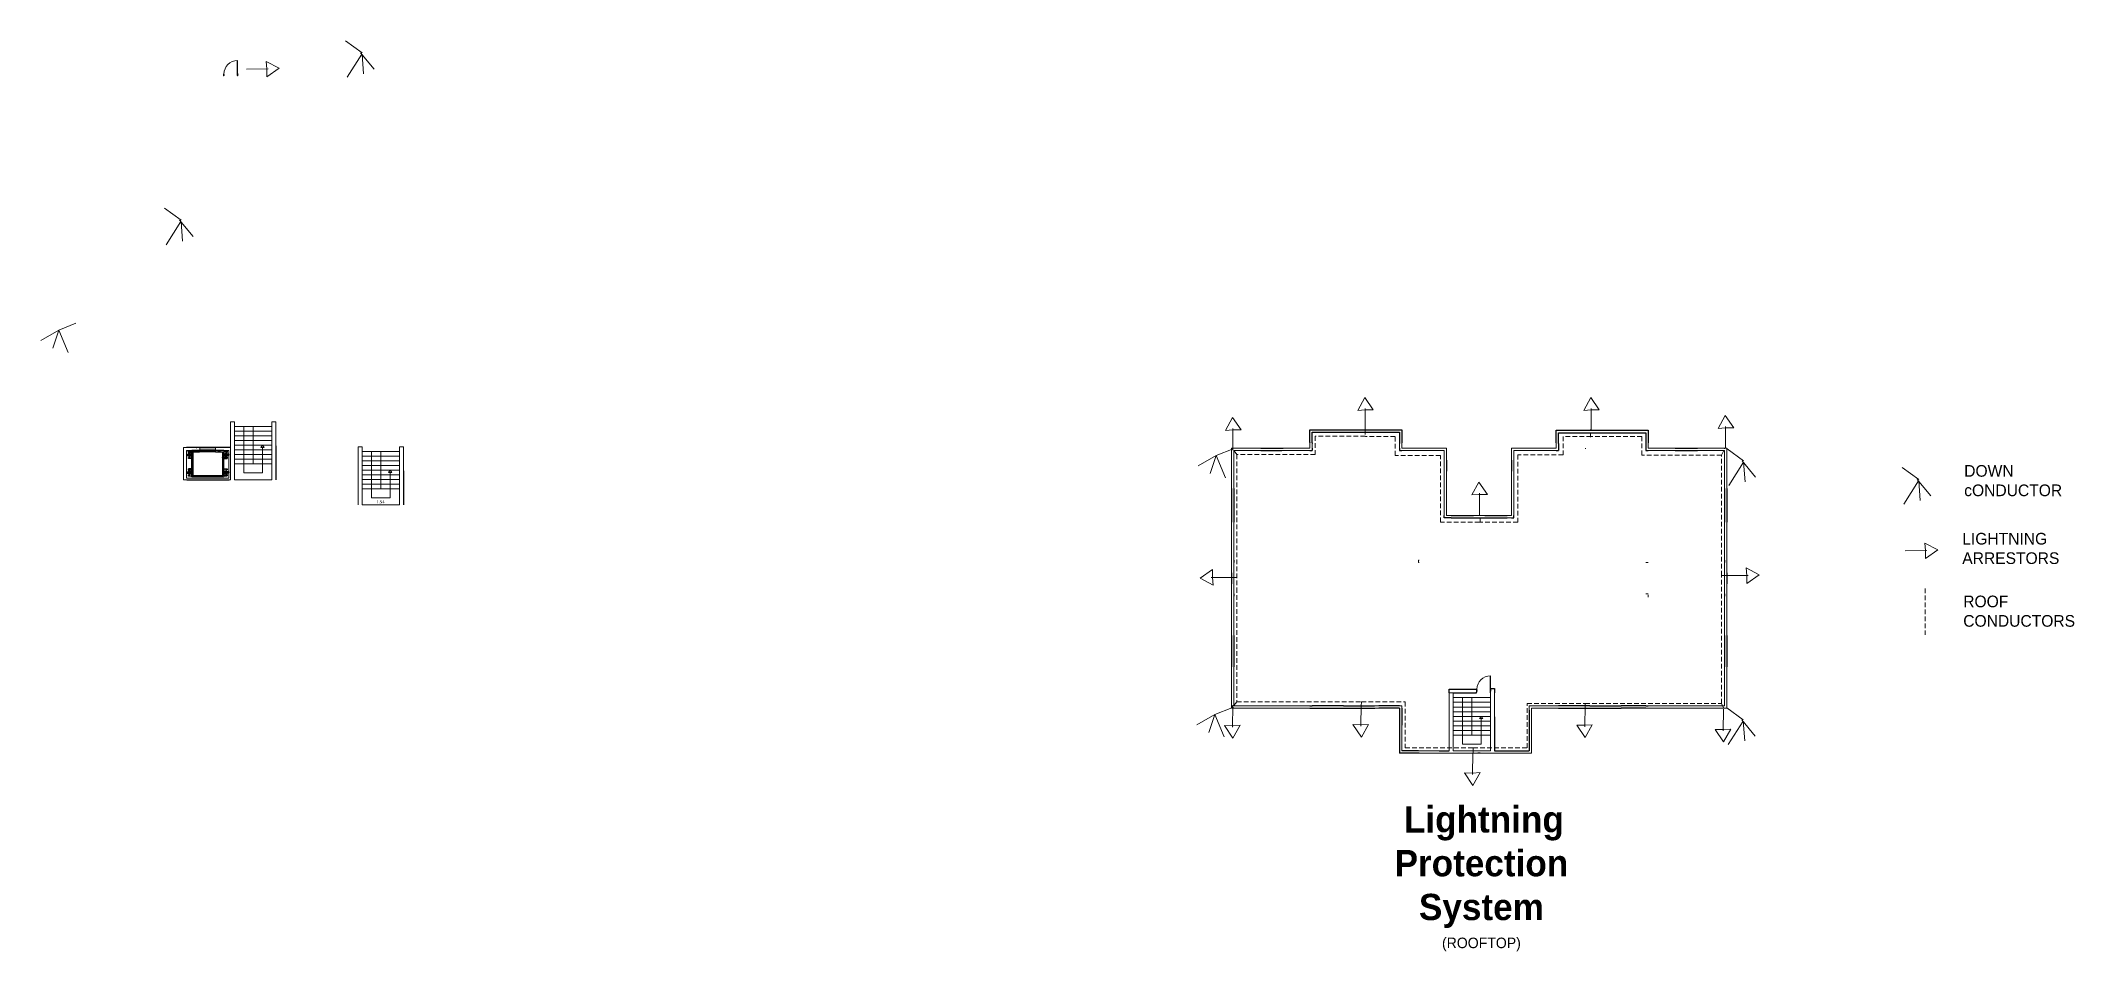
# Model space of a CAD drawing. Header units: millimetres. Extents: x 1735 to 2170, y 930 to 1125.
import ezdxf

# ---------------------------------------------------------------- set-up
doc = ezdxf.new("R2010")
doc.units = ezdxf.units.MM
doc.linetypes.add('DASHEDX2', pattern=[1.5, 1, -0.5])
for name, color, linetype, lineweight in [('air_conductor', 10, 'Continuous', 13), ('cut', 6, 'Continuous', 18), ('down_conductor', 90, 'Continuous', 13), ('roof_conductor', 210, 'DASHEDX2', 13)]:
    doc.layers.add(name, color=color, linetype=linetype, lineweight=lineweight)
doc.layers.add('Edges', color=7, linetype='Continuous')

msp = doc.modelspace()

# ---------------------------------------------------------------- texts
at = {"char_height": 2.5, "width": 30.4364, "attachment_point": 1}
for s, insert in [('{\\C4;DOWN cONDUCTOR}', (2146.8, 1033.73)), ('{\\C4;LIGHTNING ARRESTORS}', (2146.38, 1019.2)), ('{\\C4;ROOF CONDUCTORS}', (2146.59, 1005.76))]:
    msp.add_mtext(s, dxfattribs=dict(at, insert=insert))
at = {"linetype": 'Continuous', "lineweight": 13, "insert": (2043.35, 960.64), "char_height": 2.81442, "width": 52.2995, "attachment_point": 2}
msp.add_mtext('{\\fTimes New Roman|b1|i0|c0|p18;\\C5; \\fAgency FB|b1|i0|c0|p34;\\H2x;\\C43;\\c3649492;Lightning Protection System\\fAgency FB|b0|i0|c0|p34;\\H1.2x;\\C256;\\P\\H0.3333x;(ROOFTOP)}', dxfattribs=at)

# ---------------------------------------------------------------- blocks, each defined once
blk = doc.blocks.new('Otis elevator pl')
at = {"color": 7}
for p, q in [((149.9, 99.6), (36.9, 99.6)), ((38.1, 81.8), (38.1, 80.9)), ((38.1, 81.8), (42.9, 81.8)), ((38.1, 80.9), (50.2, 80.9)), ((38.1, 78.2), (38.1, 79.1)), ((38.1, 79.1), (50.2, 79.1)), ((38.1, 78.2), (45.6, 78.2)), ((38.1, 78.2), (38.3, 78.2)), ((38.3, 78.2), (39.1, 78.2)), ((39.1, 80), (39, 80)), ((39.1, 78.2), (40.3, 78.2)), ((40.3, 78.2), (41.8, 78.2)), ((51.4, 89.5), (42.5, 89.5)), ((42.5, 86.5), (42.5, 89.5)), ((42.9, 86.5), (42.5, 86.5)), ((45.6, 73.6), (42.5, 73.6)), ((42.5, 70.6), (42.5, 73.6)), ((51.4, 70.6), (42.5, 70.6)), ((42.9, 81.8), (42.9, 86.5)), ((45.6, 86.5), (42.9, 86.5)), ((42.9, 81.8), (45.6, 81.8)), ((45.6, 81.8), (45.6, 86.5)), ((51.4, 86.5), (45.6, 86.5)), ((51.4, 81.8), (45.6, 81.8)), ((45.6, 73.6), (45.6, 78.2)), ((45.6, 78.2), (51.4, 78.2)), ((50.2, 80.9), (50.2, 79.1)), ((51, 80.9), (50.2, 80.9)), ((50.2, 79.1), (51, 79.1)), ((51.4, 80.9), (51, 80.9)), ((51.4, 79.1), (51, 79.1)), ((51.4, 86.5), (51.4, 89.5)), ((51.4, 81.8), (51.4, 86.5)), ((51.6, 81.8), (51.4, 81.8)), ((51.4, 80.9), (51.4, 81.6)), ((51.4, 81.6), (51.6, 81.6)), ((51.4, 79.1), (51.4, 80.9)), ((51.6, 80.9), (51.4, 80.9)), ((51.4, 78.2), (51.4, 79.1)), ((51.4, 79.1), (51.6, 79.1)), ((51.6, 78.2), (51.4, 78.2)), ((51.4, 70.6), (51.4, 78.2)), ((53, 81.8), (51.6, 81.8)), ((51.6, 81.6), (51.8, 81.6)), ((51.8, 80.9), (51.6, 80.9)), ((51.6, 79.1), (51.8, 79.1)), ((51.8, 78.2), (51.6, 78.2)), ((51.8, 81.6), (51.8, 80.9)), ((51.8, 81.6), (52.1, 81.6)), ((51.8, 80.9), (51.8, 79.1)), ((52.1, 80.9), (51.8, 80.9)), ((51.8, 79.1), (52.1, 79.1)), ((51.8, 79.1), (51.8, 78.2)), ((52.1, 78.2), (51.8, 78.2)), ((52.1, 81.6), (52.1, 80.9)), ((53, 81.6), (52.1, 81.6)), ((52.1, 80.9), (52.1, 79.1)), ((52.1, 79.1), (52.1, 78.2)), ((53.1, 72.2), (52.6, 72.2)), ((52.7, 75.5), (52.9, 75.5)), ((52.7, 75.5), (52.7, 73)), ((53.1, 73), (52.7, 73)), ((52.7, 72.2), (52.7, 73)), ((52.7, 72.2), (52.9, 72.2)), ((53.1, 72.2), (52.7, 72.2)), ((52.9, 75.8), (53.1, 75.8)), ((53.1, 75.8), (52.9, 75.8)), ((52.9, 75.5), (53.1, 75.5)), ((53.1, 75.5), (52.9, 75.5)), ((52.9, 74.9), (53.1, 74.9)), ((52.9, 73), (53.1, 73)), ((53.1, 72.2), (52.9, 72.2)), ((52.9, 72.2), (53.1, 72.2)), ((53, 81.8), (53, 81.6)), ((53.1, 83.4), (53.1, 80.4)), ((53.1, 80.4), (53.1, 83.4)), ((53.1, 80.4), (53.1, 75.8)), ((53.1, 75.8), (53.1, 80.4)), ((53.1, 75.8), (53.1, 75.5)), ((53.1, 75.8), (53.5, 75.8)), ((53.5, 75.8), (53.1, 75.8)), ((53.1, 75.5), (53.1, 75.8)), ((53.1, 75.8), (53.1, 75.5)), ((53.1, 75.5), (53.1, 75.8)), ((53.5, 75.5), (53.1, 75.5)), ((53.1, 75.5), (53.5, 75.5)), ((53.1, 75.5), (53.1, 74.9)), ((53.1, 74.9), (53.1, 75.5)), ((53.1, 74.9), (53.1, 75.5)), ((53.1, 75.5), (53.1, 74.9)), ((53.1, 74.9), (53.1, 75.5)), ((53.1, 75.5), (53.1, 74.9)), ((53.1, 74.9), (53.5, 74.9)), ((53.5, 74.9), (53.1, 74.9)), ((53.1, 74.9), (53.1, 73)), ((53.1, 73), (53.1, 74.9)), ((53.1, 73), (53.1, 74.9)), ((53.1, 74.9), (53.1, 73)), ((53.1, 73), (53.5, 73)), ((53.1, 72.2), (53.1, 73)), ((53.1, 73), (53.1, 72.2)), ((53.1, 72.2), (53.1, 73)), ((53.1, 73), (53.1, 72.2)), ((53.5, 73), (53.1, 73)), ((53.1, 73), (53.1, 64.5)), ((53.1, 72.2), (53.1, 73)), ((53.5, 72.2), (53.1, 72.2)), ((53.1, 70.2), (53.1, 72.2)), ((53.1, 72.2), (53.5, 72.2)), ((53.1, 64.5), (53.1, 70.2)), ((53.5, 75.8), (53.8, 75.8)), ((53.8, 75.8), (53.5, 75.8)), ((53.8, 75.5), (53.5, 75.5)), ((53.5, 75.5), (53.8, 75.5)), ((53.8, 74.9), (53.5, 74.9)), ((53.5, 74.9), (53.8, 74.9)), ((53.8, 73), (53.5, 73)), ((53.5, 73), (53.8, 73)), ((53.5, 72.2), (53.8, 72.2)), ((53.8, 72.2), (53.5, 72.2)), ((55.1, 89.6), (54.6, 89.6)), ((54.6, 75.8), (54.6, 75.5)), ((54.6, 75.5), (54.6, 75.8)), ((55.1, 25.6), (55.1, 89.6)), ((55.1, 89.6), (134.1, 89.6)), ((134.1, 89.6), (134.1, 90.1)), ((134.1, 25.6), (134.1, 89.6)), ((134.5, 78.6), (134.5, 78.9)), ((134.6, 78.9), (134.5, 78.9)), ((134.5, 78.6), (134.6, 78.6)), ((134.6, 91.8), (136.6, 91.8)), ((134.6, 90.1), (134.6, 91.8)), ((135.4, 78.9), (134.6, 78.9)), ((134.6, 78.9), (134.6, 78.6)), ((134.6, 78.6), (136.1, 78.6)), ((135.4, 81.3), (135.4, 82.2)), ((135.4, 82.2), (135.7, 82.2)), ((135.4, 82.2), (135.7, 82.2)), ((135.7, 82.2), (135.4, 82.2)), ((135.7, 81.3), (135.4, 81.3)), ((135.4, 79.5), (135.4, 81.3)), ((135.4, 81.3), (135.7, 81.3)), ((135.4, 79.5), (135.7, 79.5)), ((135.4, 78.9), (135.4, 79.5)), ((135.7, 79.5), (135.4, 79.5)), ((135.7, 78.9), (135.4, 78.9)), ((135.4, 78.6), (135.7, 78.6)), ((135.7, 81.3), (135.7, 82.2)), ((135.7, 82.2), (136.1, 82.2)), ((136.1, 82.2), (135.7, 82.2)), ((135.7, 82.2), (136.1, 82.2)), ((135.7, 79.5), (135.7, 81.3)), ((136.1, 81.3), (135.7, 81.3)), ((135.7, 81.3), (136.1, 81.3)), ((135.7, 79.5), (136.1, 79.5)), ((135.7, 78.9), (135.7, 79.5)), ((136.1, 79.5), (135.7, 79.5)), ((136.1, 78.9), (135.7, 78.9)), ((135.7, 78.6), (136.1, 78.6)), ((136.1, 89.9), (136.6, 89.9)), ((136.1, 89.9), (136.1, 82.2)), ((136.1, 89.9), (136.1, 84.1)), ((136.1, 84.1), (136.1, 82.2)), ((136.1, 82.2), (136.1, 81.3)), ((136.1, 82.2), (136.6, 82.2)), ((136.6, 82.2), (136.1, 82.2)), ((136.1, 82.2), (136.1, 81.3)), ((136.1, 82.2), (136.1, 81.3)), ((136.1, 81.3), (136.1, 79.5)), ((136.1, 81.3), (136.5, 81.3)), ((136.1, 81.3), (136.5, 81.3)), ((136.1, 81.3), (136.1, 79.5)), ((136.1, 81.3), (136.1, 79.5)), ((136.1, 79.5), (136.1, 78.9)), ((136.1, 79.5), (136.5, 79.5)), ((136.1, 79.5), (136.1, 78.9)), ((136.5, 79.5), (136.1, 79.5)), ((136.1, 79.5), (136.1, 78.9)), ((136.1, 79.5), (136.1, 78.9)), ((136.1, 78.6), (136.1, 74)), ((136.1, 78.6), (136.6, 78.6)), ((136.1, 78.6), (136.1, 74)), ((136.1, 74), (136.1, 70.9)), ((136.1, 74), (136.6, 74)), ((136.1, 74), (136.1, 70.9)), ((136.1, 70.9), (136.6, 70.9)), ((136.5, 81.3), (136.6, 81.3)), ((136.5, 81.3), (136.6, 81.3)), ((136.5, 79.5), (136.5, 81.3)), ((136.5, 79.5), (136.6, 79.5)), ((136.6, 79.5), (136.5, 79.5)), ((136.6, 91.8), (136.6, 92.1)), ((136.6, 91.8), (136.6, 89.9)), ((136.6, 82.2), (136.6, 89.9)), ((136.6, 89.9), (145, 89.9)), ((136.6, 81.3), (136.6, 82.2)), ((141.9, 82.2), (136.6, 82.2)), ((138.2, 82.2), (136.6, 82.2)), ((136.6, 82.2), (136.6, 82.2)), ((136.6, 81.3), (136.6, 79.5)), ((137.4, 81.3), (136.6, 81.3)), ((136.6, 81.3), (137.4, 81.3)), ((137.4, 79.5), (136.6, 79.5)), ((136.6, 78.6), (136.6, 79.5)), ((137.4, 79.5), (136.6, 79.5)), ((136.6, 74), (136.6, 78.6)), ((136.6, 78.6), (141.9, 78.6)), ((136.6, 70.9), (136.6, 74)), ((136.6, 74), (141.9, 74)), ((136.6, 70.9), (136.6, 43.1)), ((136.6, 70.9), (145, 70.9)), ((137.4, 79.5), (137.4, 81.3)), ((149.5, 81.3), (137.4, 81.3)), ((137.4, 81.3), (138.7, 81.3)), ((149.4, 79.5), (137.4, 79.5)), ((138.7, 79.5), (137.4, 79.5)), ((140, 82.2), (138.2, 82.2)), ((138.7, 81.3), (140.3, 81.3)), ((140.3, 79.5), (138.7, 79.5)), ((141.9, 82.2), (140, 82.2)), ((141.9, 82.2), (140, 82.2)), ((140.3, 81.3), (141.9, 81.3)), ((140.3, 81.3), (141.9, 81.3)), ((141.9, 79.5), (140.3, 79.5)), ((141.9, 79.5), (140.3, 79.5)), ((141.9, 86.9), (145, 86.9)), ((141.9, 86.9), (141.9, 82.2)), ((141.9, 82.2), (141.9, 86.9)), ((141.9, 82.2), (141.9, 86.9)), ((149.5, 82.2), (141.9, 82.2)), ((143.9, 82.2), (141.9, 82.2)), ((143.9, 82.2), (141.9, 82.2)), ((141.9, 81.3), (141.9, 79.5)), ((141.9, 81.3), (141.9, 79.5)), ((141.9, 78.6), (141.9, 74)), ((144.6, 78.6), (141.9, 78.6)), ((141.9, 74), (141.9, 78.6)), ((141.9, 74), (141.9, 78.6)), ((141.9, 74), (144.6, 74)), ((145, 74), (141.9, 74)), ((145, 74), (141.9, 74)), ((143.8, 86.9), (143.8, 82.2)), ((143.8, 86.9), (143.8, 82.2)), ((145.7, 82.2), (143.9, 82.2)), ((145.7, 82.2), (143.9, 82.2)), ((144.2, 74), (143.9, 74)), ((144.2, 74), (143.9, 74)), ((144.2, 82.2), (144.2, 86.9)), ((144.2, 82.2), (144.2, 86.9)), ((144.5, 74), (144.2, 74)), ((144.5, 74), (144.2, 74)), ((144.6, 74), (144.5, 74)), ((144.6, 74), (144.5, 74)), ((144.6, 78.6), (144.6, 74)), ((149.4, 78.6), (144.6, 78.6)), ((144.6, 74), (145, 74)), ((145, 89.9), (145, 86.9)), ((145, 74), (145, 70.9)), ((145, 73.9), (145, 74)), ((145, 70.9), (145, 74)), ((145, 73.9), (145, 74)), ((145, 70.9), (145, 74)), ((145, 73.9), (145, 73.9)), ((145, 73.9), (145, 73.9)), ((147.3, 82.2), (145.7, 82.2)), ((147.3, 82.2), (145.7, 82.2)), ((148.5, 82.2), (147.3, 82.2)), ((148.5, 82.2), (147.3, 82.2)), ((149.2, 82.2), (148.5, 82.2)), ((149.2, 82.2), (148.5, 82.2)), ((149.5, 82.2), (149.2, 82.2)), ((149.5, 82.2), (149.2, 82.2)), ((149.4, 78.6), (149.4, 79.5)), ((149.5, 82.2), (149.5, 81.3)), ((33.1, 14.1), (33.1, 14)), ((33.1, 14), (69.9, 14)), ((38.1, 35), (38.1, 34.1)), ((38.1, 35), (42.9, 35)), ((38.1, 34.1), (50.2, 34.1)), ((38.1, 31.4), (38.1, 32.3)), ((38.1, 32.3), (50.2, 32.3)), ((38.1, 31.4), (45.6, 31.4)), ((38.1, 31.4), (38.3, 31.4)), ((38.3, 31.4), (39.1, 31.4)), ((39.1, 31.4), (40.3, 31.4)), ((40.3, 31.4), (41.8, 31.4)), ((41.8, 31.4), (43.6, 31.4)), ((51.4, 42.7), (42.5, 42.7)), ((42.5, 39.7), (42.5, 42.7)), ((42.5, 42.7), (42.5, 39.7)), ((42.9, 39.7), (42.5, 39.7)), ((42.5, 39.7), (42.5, 39.7)), ((42.5, 39.7), (45.6, 39.7)), ((42.5, 39.7), (42.5, 39.7)), ((45.6, 26.8), (42.5, 26.8)), ((42.5, 23.7), (42.5, 26.8)), ((51.4, 23.7), (42.5, 23.7)), ((42.9, 35), (42.9, 39.7)), ((45.6, 39.7), (42.9, 39.7)), ((42.9, 39.7), (43, 39.7)), ((42.9, 35), (45.6, 35)), ((43, 39.7), (43.3, 39.7)), ((43.3, 39.7), (43.6, 39.7)), ((43.3, 31.4), (43.3, 26.8)), ((43.6, 31.4), (45.6, 31.4)), ((43.7, 26.8), (43.7, 31.4)), ((45.6, 35), (45.6, 39.7)), ((51.4, 39.7), (45.6, 39.7)), ((45.6, 39.7), (45.6, 35)), ((51.4, 35), (45.6, 35)), ((45.6, 32.3), (45.6, 34.1)), ((45.6, 34.1), (47.2, 34.1)), ((47.2, 32.3), (45.6, 32.3)), ((45.6, 26.8), (45.6, 31.4)), ((45.6, 31.4), (51.4, 31.4)), ((45.6, 31.4), (47.5, 31.4)), ((45.6, 31.4), (45.6, 26.8)), ((50.2, 34.1), (50.2, 32.3)), ((51.4, 34.1), (50.2, 34.1)), ((51.4, 32.3), (50.2, 32.3)), ((51.4, 39.7), (51.4, 42.7)), ((51.4, 35), (51.4, 39.7)), ((51.6, 35), (51.4, 35)), ((51.4, 34.1), (51.4, 34.8)), ((51.4, 34.8), (51.6, 34.8)), ((51.4, 32.3), (51.4, 34.1)), ((51.6, 34.1), (51.4, 34.1)), ((51.4, 31.4), (51.4, 32.3)), ((51.4, 32.3), (51.6, 32.3)), ((51.6, 31.4), (51.4, 31.4)), ((51.4, 23.7), (51.4, 31.4)), ((53, 35), (51.6, 35)), ((51.6, 34.8), (51.8, 34.8)), ((51.8, 34.1), (51.6, 34.1)), ((51.6, 32.3), (51.8, 32.3)), ((51.8, 31.4), (51.6, 31.4)), ((51.8, 34.8), (51.8, 34.1)), ((51.8, 34.8), (52.1, 34.8)), ((51.8, 34.1), (51.8, 32.3)), ((52.1, 34.1), (51.8, 34.1)), ((51.8, 32.3), (52.1, 32.3)), ((51.8, 32.3), (51.8, 31.4)), ((52.1, 31.4), (51.8, 31.4)), ((51.9, 39.1), (52.7, 39.1)), ((52.7, 39.1), (51.9, 39.1)), ((52.7, 37.2), (51.9, 37.2)), ((52.1, 34.8), (52.1, 34.1)), ((53, 34.8), (52.1, 34.8)), ((52.1, 34.1), (52.1, 32.3)), ((52.1, 32.3), (52.1, 31.4)), ((53.1, 36.4), (52.6, 36.4)), ((52.6, 36.4), (53.1, 36.4)), ((53.1, 39.7), (52.7, 39.7)), ((52.7, 39.1), (52.7, 39.7)), ((52.7, 39.7), (53.1, 39.7)), ((52.7, 39.1), (52.7, 39.7)), ((52.7, 39.7), (52.9, 39.7)), ((52.9, 39.7), (52.7, 39.7)), ((52.7, 39.1), (53.1, 39.1)), ((53.1, 39.1), (52.7, 39.1)), ((52.7, 39.1), (52.7, 37.2)), ((52.7, 37.2), (52.7, 39.1)), ((52.9, 39.1), (52.7, 39.1)), ((52.7, 39.1), (52.9, 39.1)), ((52.7, 37.2), (52.7, 36.4)), ((52.7, 36.4), (52.7, 37.2)), ((52.9, 37.2), (52.7, 37.2)), ((52.7, 37.2), (53.1, 37.2)), ((52.7, 37.2), (52.9, 37.2)), ((53.1, 36.4), (52.7, 36.4)), ((52.7, 36.4), (52.9, 36.4)), ((52.9, 36.4), (52.7, 36.4)), ((52.7, 36.4), (53.1, 36.4)), ((52.9, 40), (53.1, 40)), ((52.9, 40), (53.1, 40)), ((53.1, 39.7), (52.9, 39.7)), ((52.9, 39.7), (53.1, 39.7)), ((52.9, 39.1), (53.1, 39.1)), ((53.1, 39.1), (52.9, 39.1)), ((53.1, 37.2), (52.9, 37.2)), ((52.9, 37.2), (53.1, 37.2)), ((52.9, 36.4), (53.1, 36.4)), ((53.1, 36.4), (52.9, 36.4)), ((53, 35), (53, 34.8)), ((53.1, 44.6), (53.1, 47.6)), ((53.1, 47.6), (53.1, 44.6)), ((53.1, 40), (53.1, 44.6)), ((53.1, 44.6), (53.1, 40)), ((53.1, 39.7), (53.1, 40)), ((53.1, 40), (53.1, 39.7)), ((53.5, 40), (53.1, 40)), ((53.1, 40), (53.5, 40)), ((53.1, 40), (53.1, 39.7)), ((53.1, 39.7), (53.1, 40)), ((53.1, 39.1), (53.1, 39.7)), ((53.1, 39.7), (53.1, 39.1)), ((53.1, 39.7), (53.1, 39.1)), ((53.1, 39.1), (53.1, 39.7)), ((53.1, 39.7), (53.1, 39.1)), ((53.1, 39.1), (53.1, 39.7)), ((53.1, 39.7), (53.5, 39.7)), ((53.5, 39.7), (53.1, 39.7)), ((53.1, 39.1), (53.1, 37.2)), ((53.1, 37.2), (53.1, 39.1)), ((53.1, 39.1), (53.5, 39.1)), ((53.1, 39.1), (53.1, 37.2)), ((53.1, 37.2), (53.1, 39.1)), ((53.5, 39.1), (53.1, 39.1)), ((53.1, 36.4), (53.1, 37.2)), ((53.1, 37.2), (53.1, 36.4)), ((53.1, 37.2), (53.1, 36.4)), ((53.1, 36.4), (53.1, 37.2)), ((53.5, 37.2), (53.1, 37.2)), ((53.1, 36.4), (53.1, 37.2)), ((53.1, 37.2), (53.1, 36.4)), ((53.1, 37.2), (53.5, 37.2)), ((53.1, 36.4), (53.5, 36.4)), ((53.1, 36.4), (53.1, 34.4)), ((53.1, 34.4), (53.1, 36.4)), ((53.5, 36.4), (53.1, 36.4)), ((53.1, 34.4), (53.1, 28.7)), ((53.1, 28.7), (53.1, 34.4)), ((53.5, 40), (53.8, 40)), ((53.8, 40), (53.5, 40)), ((53.8, 39.7), (53.5, 39.7)), ((53.5, 39.7), (53.8, 39.7)), ((53.5, 39.1), (53.8, 39.1)), ((53.8, 39.1), (53.5, 39.1)), ((53.8, 37.2), (53.5, 37.2)), ((53.5, 37.2), (53.8, 37.2)), ((53.8, 36.4), (53.5, 36.4)), ((53.5, 36.4), (53.8, 36.4)), ((54.6, 39.7), (54.6, 40)), ((54.6, 40), (54.6, 39.7)), ((54.6, 25.6), (55.1, 25.6)), ((58.3, 25.6), (55.1, 25.6)), ((56.5, 25.1), (56.5, 25.3)), ((73.6, 25.6), (58.3, 25.6)), ((58.3, 25.3), (58.3, 25.6)), ((59.8, 25.1), (67.5, 25.1)), ((69.9, 14.1), (119.2, 14.1)), ((69.9, 14.1), (73.6, 14.1)), ((71.2, 25.1), (71.2, 25.3)), ((73.6, 25.1), (73.6, 25.6)), ((115.6, 22.1), (73.6, 22.1)), ((115.4, 21.8), (73.6, 21.8)), ((73.6, 14.1), (115.4, 14.1)), ((94.6, 25.1), (94.6, 23.1)), ((115.6, 22.1), (115.4, 21.8)), ((115.6, 21.8), (115.4, 21.8)), ((115.4, 14.1), (119.2, 14.1)), ((134.1, 25.6), (115.6, 25.6)), ((115.6, 25.1), (115.6, 25.6)), ((136.6, 21.8), (115.6, 21.8)), ((119.2, 14.1), (119.2, 14)), ((119.2, 14), (122.1, 14)), ((122.1, 14), (122.1, 14.1)), ((122.1, 13.9), (122.1, 14)), ((122.1, 13.9), (123.4, 13.9)), ((123.4, 13.9), (123.4, 13.9)), ((123.4, 13.9), (125.3, 13.9)), ((125.3, 13.9), (123.4, 13.9)), ((125.3, 13.9), (125.3, 13.9)), ((125.3, 13.9), (126.6, 13.9)), ((126.6, 14), (126.6, 14.1)), ((126.6, 14), (150.6, 14)), ((126.6, 13.9), (126.6, 14)), ((134.1, 25.6), (134.1, 25.1)), ((134.5, 31.8), (134.5, 32.1)), ((134.6, 32.1), (134.5, 32.1)), ((134.5, 31.8), (134.6, 31.8)), ((135.4, 32.1), (134.6, 32.1)), ((134.6, 32.1), (134.6, 31.8)), ((134.6, 31.8), (136.1, 31.8)), ((135.4, 34.5), (135.4, 35.4)), ((135.4, 35.4), (135.7, 35.4)), ((135.7, 35.4), (135.4, 35.4)), ((135.4, 35.4), (135.7, 35.4)), ((135.7, 34.5), (135.4, 34.5)), ((135.4, 32.7), (135.4, 34.5)), ((135.4, 34.5), (135.7, 34.5)), ((135.4, 32.7), (135.7, 32.7)), ((135.4, 32.1), (135.4, 32.7)), ((135.7, 32.7), (135.4, 32.7)), ((135.7, 32.1), (135.4, 32.1)), ((135.4, 31.8), (135.7, 31.8)), ((135.7, 34.5), (135.7, 35.4)), ((135.7, 35.4), (136.1, 35.4)), ((135.7, 35.4), (136.1, 35.4)), ((136.1, 35.4), (135.7, 35.4)), ((135.7, 32.7), (135.7, 34.5)), ((136.1, 34.5), (135.7, 34.5)), ((135.7, 34.5), (136.1, 34.5)), ((135.7, 32.7), (136.1, 32.7)), ((135.7, 32.1), (135.7, 32.7)), ((136.1, 32.7), (135.7, 32.7)), ((136.1, 32.1), (135.7, 32.1)), ((135.7, 31.8), (136.1, 31.8)), ((136.1, 43.1), (136.6, 43.1)), ((136.1, 43.1), (136.1, 35.4)), ((136.1, 43.1), (136.1, 37.3)), ((136.1, 37.3), (136.1, 35.4)), ((136.1, 35.4), (136.1, 34.5)), ((136.1, 35.4), (136.6, 35.4)), ((136.1, 35.4), (136.1, 34.5)), ((136.1, 35.4), (136.1, 34.5)), ((136.1, 35.4), (136.1, 34.5)), ((136.6, 35.4), (136.1, 35.4)), ((136.1, 34.5), (136.1, 32.7)), ((136.1, 34.5), (136.5, 34.5)), ((136.1, 34.5), (136.5, 34.5)), ((136.1, 34.5), (136.1, 32.7)), ((136.1, 32.7), (136.1, 32.1)), ((136.1, 32.7), (136.5, 32.7)), ((136.5, 32.7), (136.1, 32.7)), ((136.1, 32.7), (136.1, 32.1)), ((136.1, 32.7), (136.1, 32.1)), ((136.1, 31.8), (136.1, 27.2)), ((136.1, 31.8), (136.6, 31.8)), ((136.1, 31.8), (136.1, 27.2)), ((136.1, 27.2), (136.1, 24.1)), ((136.1, 27.2), (136.6, 27.2)), ((136.1, 27.2), (136.1, 24.1)), ((136.1, 24.1), (136.6, 24.1)), ((136.5, 34.5), (136.6, 34.5)), ((136.5, 34.5), (136.5, 32.7)), ((136.5, 34.5), (136.6, 34.5)), ((136.5, 32.7), (136.6, 32.7)), ((136.6, 32.7), (136.5, 32.7)), ((136.6, 35.4), (136.6, 43.1)), ((136.6, 43.1), (145, 43.1)), ((141.9, 35.4), (136.6, 35.4)), ((136.6, 34.5), (136.6, 35.4)), ((138.2, 35.4), (136.6, 35.4)), ((136.6, 35.4), (136.6, 35.4)), ((136.6, 34.5), (136.6, 32.7)), ((137.4, 34.5), (136.6, 34.5)), ((136.6, 34.5), (137.4, 34.5)), ((137.4, 32.7), (136.6, 32.7)), ((136.6, 31.8), (136.6, 32.7)), ((137.4, 32.7), (136.6, 32.7)), ((136.6, 27.2), (136.6, 31.8)), ((136.6, 31.8), (141.9, 31.8)), ((136.6, 24.1), (136.6, 27.2)), ((136.6, 27.2), (141.9, 27.2)), ((136.6, 24.1), (136.6, 22.1)), ((136.6, 24.1), (145, 24.1)), ((150.6, 21.8), (136.6, 21.8)), ((137.4, 32.7), (137.4, 34.5)), ((149.5, 34.5), (137.4, 34.5)), ((137.4, 34.5), (138.7, 34.5)), ((149.4, 32.7), (137.4, 32.7)), ((138.7, 32.7), (137.4, 32.7)), ((140, 35.4), (138.2, 35.4)), ((138.7, 34.5), (140.3, 34.5)), ((140.3, 32.7), (138.7, 32.7)), ((141.9, 35.4), (140, 35.4)), ((140.3, 34.5), (141.9, 34.5)), ((141.9, 32.7), (140.3, 32.7)), ((141.9, 40.1), (145, 40.1)), ((141.9, 40.1), (141.9, 35.4)), ((141.9, 35.4), (141.9, 40.1)), ((149.5, 35.4), (141.9, 35.4)), ((143.9, 35.4), (141.9, 35.4)), ((141.9, 34.5), (141.9, 32.7)), ((141.9, 31.8), (141.9, 27.2)), ((144.6, 31.8), (141.9, 31.8)), ((141.9, 27.2), (141.9, 31.8)), ((141.9, 27.2), (144.6, 27.2)), ((145, 27.2), (141.9, 27.2)), ((143.8, 40.1), (143.8, 35.4)), ((145.7, 35.4), (143.9, 35.4)), ((144.2, 27.2), (143.9, 27.2)), ((144.2, 35.4), (144.2, 40.1)), ((144.5, 27.2), (144.2, 27.2)), ((144.6, 27.2), (144.5, 27.2)), ((144.6, 31.8), (144.6, 27.2)), ((149.4, 31.8), (144.6, 31.8)), ((144.6, 27.2), (145, 27.2)), ((145, 43.1), (145, 40.1)), ((145, 27.2), (145, 24.1)), ((145, 24.1), (145, 27.2)), ((145, 27.1), (145, 27.2)), ((145, 27.1), (145, 27.1)), ((147.3, 35.4), (145.7, 35.4)), ((147.3, 35.4), (145.7, 35.4)), ((148.5, 35.4), (147.3, 35.4)), ((148.5, 35.4), (147.3, 35.4)), ((148.4, 33.6), (148.5, 33.6)), ((148.4, 33.6), (148.5, 33.6)), ((149.2, 35.4), (148.5, 35.4)), ((149.2, 35.4), (148.5, 35.4)), ((149.5, 35.4), (149.2, 35.4)), ((149.5, 35.4), (149.2, 35.4)), ((149.4, 31.8), (149.4, 32.7)), ((149.5, 35.4), (149.5, 34.5)), ((150.6, 14), (150.6, 14.1))]:
    blk.add_line(p, q, dxfattribs=at)
at = {"layer": 'cut', "color": 7}
for p, q in [((33.1, 95.1), (33.1, 99.6)), ((33.1, 99.6), (37.6, 99.6)), ((33.1, 21.8), (33.1, 95.1)), ((37.1, 80), (37.2, 80.3)), ((37.1, 80), (37.2, 79.8)), ((37.3, 80.5), (37.2, 80.3)), ((37.2, 79.8), (37.3, 79.6)), ((37.4, 80.7), (37.3, 80.5)), ((37.3, 79.6), (37.4, 79.4)), ((37.6, 80.8), (37.4, 80.7)), ((37.4, 79.4), (37.6, 79.3)), ((37.6, 99.6), (149.9, 99.6)), ((149.9, 95.1), (37.6, 95.1)), ((37.6, 95.1), (37.6, 80.8)), ((37.8, 80.9), (37.6, 80.8)), ((37.6, 80.8), (37.6, 80.8)), ((37.6, 80.8), (37.6, 79.3)), ((37.6, 79.3), (37.6, 79.2)), ((37.6, 79.3), (37.6, 34)), ((37.6, 79.2), (37.8, 79.1)), ((38.1, 80.9), (37.8, 80.9)), ((37.8, 79.1), (38.1, 79.1)), ((38.1, 80.9), (38.3, 80.9)), ((38.3, 79.1), (38.1, 79.1)), ((38.3, 80.9), (38.5, 80.8)), ((38.5, 79.2), (38.3, 79.1)), ((38.5, 80.8), (38.7, 80.7)), ((38.7, 79.4), (38.5, 79.2)), ((38.7, 80.7), (38.8, 80.5)), ((38.8, 79.6), (38.7, 79.4)), ((38.8, 80.5), (38.9, 80.3)), ((38.9, 79.8), (38.8, 79.6)), ((38.9, 80.3), (39, 80)), ((39, 80), (38.9, 79.8)), ((51.6, 81.8), (51.6, 92.1)), ((51.6, 92.1), (136.6, 92.1)), ((51.6, 81.8), (51.6, 81.6)), ((51.6, 81.6), (51.6, 80.9)), ((51.6, 80.9), (51.6, 79.1)), ((51.6, 79.1), (51.6, 78.2)), ((51.6, 35), (51.6, 78.2)), ((54.6, 89.6), (54.6, 90.1)), ((134.1, 90.1), (54.6, 90.1)), ((54.6, 25.6), (54.6, 89.6)), ((134.6, 90.1), (134.1, 90.1)), ((134.6, 78.9), (134.6, 90.1)), ((134.6, 78.9), (134.6, 78.6)), ((134.6, 32.1), (134.6, 78.6)), ((148.6, 80.7), (148.5, 80.4)), ((148.5, 80.4), (148.6, 80.2)), ((148.7, 80.9), (148.6, 80.7)), ((148.6, 80.2), (148.7, 80)), ((148.8, 81.1), (148.7, 80.9)), ((148.7, 80), (148.8, 79.8)), ((149, 81.2), (148.8, 81.1)), ((148.8, 79.8), (149, 79.6)), ((149.2, 81.3), (149, 81.2)), ((149, 79.6), (149.2, 79.5)), ((149.5, 81.3), (149.2, 81.3)), ((149.2, 79.5), (149.5, 79.5)), ((149.7, 81.3), (149.5, 81.3)), ((149.5, 79.5), (149.7, 79.5)), ((149.9, 81.2), (149.7, 81.3)), ((149.7, 79.5), (149.9, 79.6)), ((149.9, 99.6), (158.3, 99.6)), ((150.6, 95.1), (149.9, 95.1)), ((150.1, 81.1), (149.9, 81.2)), ((149.9, 79.6), (150.1, 79.8)), ((150.3, 80.9), (150.1, 81.1)), ((150.1, 79.8), (150.3, 80)), ((150.3, 80.7), (150.3, 80.9)), ((150.4, 80.4), (150.3, 80.7)), ((150.3, 80.2), (150.4, 80.4)), ((150.3, 80), (150.3, 80.2)), ((150.6, 95.1), (150.6, 21.8)), ((158.3, 95.1), (158.3, 99.6)), ((158.3, 14.1), (158.3, 95.1)), ((33.1, 14.1), (33.1, 21.8)), ((33.1, 14.1), (69.9, 14.1)), ((37.2, 33.5), (37.1, 33.2)), ((37.1, 33.2), (37.2, 33)), ((37.3, 33.7), (37.2, 33.5)), ((37.2, 33), (37.3, 32.8)), ((37.4, 33.9), (37.3, 33.7)), ((37.3, 32.8), (37.4, 32.6)), ((37.6, 34), (37.4, 33.9)), ((37.4, 32.6), (37.6, 32.4)), ((37.8, 34.1), (37.6, 34)), ((37.6, 34), (37.6, 34)), ((37.6, 32.4), (37.8, 32.3)), ((37.6, 32.4), (37.6, 32.4)), ((37.6, 32.4), (37.6, 21.8)), ((51.6, 21.8), (37.6, 21.8)), ((38.1, 34.1), (37.8, 34.1)), ((37.8, 32.3), (38.1, 32.3)), ((38.3, 34.1), (38.1, 34.1)), ((38.1, 32.3), (38.3, 32.3)), ((38.5, 34), (38.3, 34.1)), ((38.3, 32.3), (38.5, 32.4)), ((38.7, 33.9), (38.5, 34)), ((38.5, 32.4), (38.7, 32.6)), ((38.8, 33.7), (38.7, 33.9)), ((38.7, 32.6), (38.8, 32.8)), ((38.9, 33.5), (38.8, 33.7)), ((38.8, 32.8), (38.9, 33)), ((39, 33.2), (38.9, 33.5)), ((38.9, 33), (39, 33.2)), ((51.6, 35), (51.6, 34.8)), ((51.6, 34.8), (51.6, 34.1)), ((51.6, 34.1), (51.6, 32.3)), ((51.6, 32.3), (51.6, 31.4)), ((51.6, 22.1), (51.6, 31.4)), ((73.6, 22.1), (51.6, 22.1)), ((51.6, 22.1), (51.6, 21.8)), ((51.6, 21.8), (51.6, 20.6)), ((73.6, 21.8), (51.6, 21.8)), ((73.6, 20.6), (51.6, 20.6)), ((54.6, 25.1), (54.6, 25.6)), ((56.5, 25.1), (54.6, 25.1)), ((58.3, 25.3), (56.5, 25.3)), ((56.5, 25.1), (71.2, 25.1)), ((71.2, 25.3), (58.3, 25.3)), ((69.9, 14.1), (69.9, 14)), ((69.9, 14), (73.6, 14)), ((73.6, 25.1), (71.2, 25.1)), ((73.6, 25.1), (94.6, 25.1)), ((73.6, 25.1), (73.6, 23.1)), ((73.6, 23.1), (94.6, 23.1)), ((73.6, 22.1), (73.6, 23.1)), ((73.6, 22.1), (73.6, 21.8)), ((73.6, 21.8), (73.6, 20.6)), ((73.6, 20.6), (73.6, 17.9)), ((73.6, 17.9), (73.6, 14.1)), ((73.6, 17.9), (115.4, 17.9)), ((73.6, 14.1), (73.6, 14)), ((94.6, 25.1), (115.6, 25.1)), ((94.6, 23.1), (115.6, 23.1)), ((115.4, 21.8), (115.4, 17.9)), ((115.4, 17.9), (115.4, 14.1)), ((115.4, 14.1), (115.4, 14)), ((119.2, 14), (115.4, 14)), ((115.6, 25.1), (134.1, 25.1)), ((115.6, 25.1), (115.6, 23.1)), ((115.6, 23.1), (115.6, 22.1)), ((136.6, 22.1), (115.6, 22.1)), ((115.6, 22.1), (115.6, 21.8)), ((115.6, 21.8), (115.6, 20.6)), ((136.6, 20.6), (115.6, 20.6)), ((119.2, 14.1), (122.1, 14.1)), ((122.1, 14.1), (126.6, 14.1)), ((126.6, 14.1), (150.6, 14.1)), ((134.1, 25.1), (134.6, 25.1)), ((134.6, 32.1), (134.6, 31.8)), ((134.6, 25.1), (134.6, 31.8)), ((136.6, 22.1), (136.6, 21.8)), ((136.6, 21.8), (136.6, 20.6)), ((148.5, 33.6), (148.6, 33.8)), ((148.6, 33.4), (148.5, 33.6)), ((148.6, 33.8), (148.7, 34.1)), ((148.7, 33.1), (148.6, 33.4)), ((148.7, 34.1), (148.8, 34.3)), ((148.8, 33), (148.7, 33.1)), ((148.8, 34.3), (149, 34.4)), ((149, 32.8), (148.8, 33)), ((149, 34.4), (149.2, 34.5)), ((149.2, 32.7), (149, 32.8)), ((149.2, 34.5), (149.5, 34.5)), ((149.5, 32.7), (149.2, 32.7)), ((149.7, 34.5), (149.5, 34.5)), ((149.5, 32.7), (149.7, 32.7)), ((149.9, 34.4), (149.7, 34.5)), ((149.7, 32.7), (149.9, 32.8)), ((150.1, 34.3), (149.9, 34.4)), ((149.9, 32.8), (150.1, 33)), ((150.3, 34.1), (150.1, 34.3)), ((150.1, 33), (150.3, 33.1)), ((150.3, 33.8), (150.3, 34.1)), ((150.4, 33.6), (150.3, 33.8)), ((150.4, 33.6), (150.3, 33.4)), ((150.3, 33.1), (150.3, 33.4)), ((150.6, 14), (158.3, 14.1))]:
    blk.add_line(p, q, dxfattribs=at)
blk = doc.blocks.new('lift')
at = {"layer": 'Edges'}
blk.add_blockref('Otis elevator pl', (-93.8, -99.6), dxfattribs=at)
blk = doc.blocks.new('A$C416F455B')
at = {"linetype": 'Continuous', "lineweight": 13}
for p, q in [((0.84, 12.42), (0, 12.42)), ((0, 12.42), (0, 0)), ((0.84, 12.42), (0.84, 11.41)), ((2.84, 11.41), (2.84, 1.48)), ((8.86, 11.41), (8.86, 12.42)), ((8.86, 12.42), (9.7, 12.42)), ((9.7, 12.42), (9.7, 11.41)), ((9.7, 11.41), (9.7, 7.27)), ((6.86, 7.4), (6.51, 6.91)), ((6.51, 6.91), (6.86, 6.91)), ((6.86, 7.4), (7.2, 6.91)), ((6.86, 1.48), (6.86, 6.91)), ((7.2, 6.91), (6.86, 6.91)), ((0.84, 3.39), (0.84, 0)), ((8.86, 0), (0.84, 0)), ((2.84, 1.48), (6.86, 1.48)), ((8.86, 3.39), (8.86, 0))]:
    blk.add_line(p, q, dxfattribs=at)
at = {"lineweight": 13}
for p, q in [((0.84, 10.41), (0.84, 11.41)), ((0.84, 11.41), (4.85, 11.41)), ((0.84, 9.41), (0.84, 10.41)), ((0.84, 10.41), (4.85, 10.41)), ((0.84, 8.4), (0.84, 9.41)), ((0.84, 9.41), (4.85, 9.41)), ((8.86, 11.41), (4.85, 11.41)), ((4.85, 11.41), (4.85, 3.39)), ((4.85, 11.41), (4.85, 3.39)), ((8.86, 10.41), (4.85, 10.41)), ((8.86, 9.41), (4.85, 9.41)), ((8.86, 10.41), (8.86, 11.41)), ((8.86, 9.41), (8.86, 10.41)), ((8.86, 8.4), (8.86, 9.41)), ((0.84, 7.4), (0.84, 8.4)), ((0.84, 8.4), (4.85, 8.4)), ((0.84, 6.4), (0.84, 7.4)), ((0.84, 7.4), (4.85, 7.4)), ((0.84, 5.39), (0.84, 6.4)), ((0.84, 6.4), (4.85, 6.4)), ((0.84, 4.39), (0.84, 5.39)), ((0.84, 5.39), (4.85, 5.39)), ((0.84, 3.39), (0.84, 4.39)), ((0.84, 4.39), (4.85, 4.39)), ((8.86, 8.4), (4.85, 8.4)), ((8.86, 7.4), (4.85, 7.4)), ((8.86, 6.4), (4.85, 6.4)), ((8.86, 5.39), (4.85, 5.39)), ((8.86, 4.39), (4.85, 4.39)), ((8.86, 7.4), (8.86, 8.4)), ((8.86, 6.4), (8.86, 7.4)), ((8.86, 5.39), (8.86, 6.4)), ((8.86, 4.39), (8.86, 5.39)), ((8.86, 3.39), (8.86, 4.39)), ((4.85, 3.39), (0.84, 3.39)), ((4.85, 3.39), (8.86, 3.39))]:
    blk.add_line(p, q, dxfattribs=at)
blk.add_line((9.7, 7.27), (9.7, 0))
at = {"layer": 'air_conductor', "lineweight": 13, "ltscale": 0.7, "insert": (3.97, 0.96), "char_height": 0.6689, "width": 2.4287, "attachment_point": 1}
blk.add_mtext('{\\fTimes New Roman|b0|i0|c0|p18;LS4}', dxfattribs=at)
blk = doc.blocks.new('A$C2BCD0AB4')
at = {"layer": 'down_conductor'}
for p, q in [((0, 7.84), (3.54, 5.27)), ((3.5, 4.96), (0.34, 0)), ((3.22, 5.27), (6.12, 1.73)), ((3.54, 4.95), (3.86, 0.77))]:
    blk.add_line(p, q, dxfattribs=at)

# ---------------------------------------------------------------- linework, layer by layer
at = {"linetype": 'Continuous', "lineweight": 13}
for p, q in [((1776.71, 1117.5), (1776.71, 1120.38)), ((1776.79, 1117.5), (1776.79, 1120.38)), ((1773.83, 1117.5), (1773.83, 1117.09)), ((1773.91, 1117.5), (1773.83, 1117.5)), ((1773.83, 1117.09), (1773.91, 1117.09)), ((1773.91, 1117.09), (1773.91, 1117.5)), ((1773.91, 1117.4), (1773.96, 1117.4)), ((1773.96, 1117.19), (1773.91, 1117.19)), ((1773.96, 1117.4), (1773.96, 1117.19)), ((1776.87, 1117.5), (1776.71, 1117.5)), ((1776.74, 1117.19), (1776.74, 1117.4)), ((1776.74, 1117.4), (1776.79, 1117.4)), ((1776.79, 1117.19), (1776.74, 1117.19)), ((1776.79, 1117.4), (1776.79, 1117.5)), ((1776.79, 1117.3), (1776.79, 1117.4)), ((1776.79, 1117.19), (1776.79, 1117.3)), ((1776.79, 1117.09), (1776.79, 1117.19)), ((1776.87, 1117.09), (1776.79, 1117.09)), ((1776.87, 1117.09), (1776.87, 1117.5)), ((1776.16, 1043), (1775.33, 1043)), ((1775.33, 1043), (1775.33, 1030.58)), ((1776.16, 1043), (1776.16, 1042)), ((1778.17, 1042), (1778.17, 1032.07)), ((1784.19, 1042), (1784.19, 1043)), ((1784.19, 1043), (1785.02, 1043)), ((1785.02, 1043), (1785.02, 1042)), ((1785.02, 1042), (1785.02, 1037.86)), ((1782.18, 1037.98), (1781.84, 1037.49)), ((1781.84, 1037.49), (1782.18, 1037.49)), ((1782.18, 1037.98), (1782.53, 1037.49)), ((1782.18, 1032.07), (1782.18, 1037.49)), ((1782.53, 1037.49), (1782.18, 1037.49)), ((1989.8, 1028.67), (1989.8, 1037.32)), ((1989.8, 1037.32), (1989.8, 1037.32)), ((2000.85, 1037.32), (2006.6, 1037.32)), ((2006.6, 1037.32), (2006.6, 1038.47)), ((2007.1, 1038.38), (2007.1, 1037.32)), ((2025.8, 1038.38), (2025.8, 1037.32)), ((2026.3, 1037.32), (2026.3, 1038.47)), ((2026.3, 1037.32), (2035.9, 1037.32)), ((2035.9, 1037.32), (2035.9, 1036.82)), ((2059.4, 1037.32), (2049.8, 1037.32)), ((2049.8, 1034.79), (2049.8, 1037.32)), ((2059.4, 1037.32), (2059.4, 1038.47)), ((2079.1, 1037.32), (2079.1, 1038.47)), ((2079.1, 1037.32), (2084.85, 1037.32)), ((2095.9, 1028.67), (2095.9, 1037.32)), ((1776.16, 1033.97), (1776.16, 1030.58)), ((1784.19, 1033.97), (1784.19, 1030.58)), ((1990.3, 1036.82), (1990.3, 1028.67)), ((2035.4, 1036.82), (2035.4, 1034.79)), ((2035.9, 1036.82), (2035.9, 1034.79)), ((2079.1, 1036.82), (2084.85, 1036.82)), ((2095.4, 1028.67), (2095.4, 1036.82)), ((1784.19, 1030.58), (1776.16, 1030.58)), ((1778.17, 1032.07), (1782.18, 1032.07)), ((2035.9, 1032.39), (2035.9, 1022.92)), ((2049.8, 1029.37), (2049.8, 1032.39)), ((1989.8, 1021.47), (1989.8, 1010.67)), ((1990.3, 1013.32), (1990.3, 1021.47)), ((2042.6, 1022.92), (2041.65, 1022.92)), ((2042.6, 1022.92), (2043.1, 1022.92)), ((2043.1, 1022.92), (2044.05, 1022.92)), ((2095.4, 1013.32), (2095.4, 1021.47)), ((2095.9, 1012.82), (2095.9, 1021.47)), ((1990.3, 1012.82), (1990.3, 1010.67)), ((2030, 1013.32), (2029.9, 1013.32)), ((2029.9, 1012.82), (2030, 1012.82)), ((2095.4, 1010.67), (2095.4, 1012.82)), ((2095.9, 1010.67), (2095.9, 1012.82)), ((1989.8, 1005.42), (1989.8, 1008.27)), ((1990.3, 1006.12), (1990.3, 1007.71)), ((2095.4, 1008.27), (2095.4, 1006.12)), ((1989.8, 997.22), (1989.8, 1005.42)), ((1989.8, 990.52), (1989.8, 982.12)), ((1990.3, 982.12), (1990.3, 990.52)), ((2095.9, 981.62), (2095.9, 990.52)), ((2037.28, 984.9), (2036.44, 984.9)), ((2036.44, 984.9), (2036.44, 972.49)), ((2037.28, 984.9), (2037.28, 983.9)), ((2042.4, 985.29), (2042.4, 985.71)), ((2042.4, 985.6), (2042.45, 985.6)), ((2042.45, 985.6), (2042.45, 985.4)), ((2045.2, 985.71), (2045.2, 988.59)), ((2045.36, 985.71), (2045.2, 985.71)), ((2045.23, 985.4), (2045.23, 985.6)), ((2045.23, 985.6), (2045.28, 985.6)), ((2045.28, 985.4), (2045.23, 985.4)), ((2045.28, 985.71), (2045.28, 988.59)), ((2045.28, 985.6), (2045.28, 985.71)), ((2045.28, 985.5), (2045.28, 985.6)), ((2045.28, 985.4), (2045.28, 985.5)), ((2045.28, 985.29), (2045.28, 985.4)), ((2045.36, 985.29), (2045.28, 985.29)), ((2045.3, 983.9), (2045.3, 984.9)), ((2045.36, 985.29), (2045.36, 985.71)), ((2046.14, 984.9), (2046.14, 983.9)), ((2026.3, 982.12), (2025.8, 982.12)), ((2026.3, 981.62), (2026.28, 981.62)), ((2039.28, 983.9), (2039.28, 973.97)), ((2046.14, 983.9), (2046.14, 979.76)), ((2053.6, 982.12), (2053.6, 981.22)), ((2070.95, 982.12), (2071.15, 982.12)), ((2078.6, 981.62), (2095.9, 981.62)), ((2079.1, 982.12), (2095.4, 982.12)), ((2095.4, 982.12), (2095.4, 982.12)), ((2026.3, 977.92), (2026.3, 978.02)), ((2026.3, 973.22), (2026.3, 977.92)), ((2043.3, 979.89), (2042.95, 979.4)), ((2042.95, 979.4), (2043.3, 979.4)), ((2043.3, 979.89), (2043.64, 979.4)), ((2043.3, 973.97), (2043.3, 979.4)), ((2043.64, 979.4), (2043.3, 979.4)), ((2029.9, 972.52), (2030, 972.52)), ((2030, 972.02), (2029.9, 972.02)), ((2034.3, 972.52), (2030, 972.52)), ((2037.28, 975.87), (2037.28, 972.49)), ((2045.3, 972.49), (2037.28, 972.49)), ((2039.28, 973.97), (2043.3, 973.97)), ((2045.3, 975.87), (2045.3, 972.49))]:
    msp.add_line(p, q, dxfattribs=at)
for p, q in [((1776.88, 1117.51), (1776.87, 1117.5)), ((1776.88, 1117.1), (1776.87, 1117.09)), ((1776.88, 1117.1), (1776.88, 1117.1)), ((1785.02, 1037.86), (1785.02, 1030.58)), ((1996.05, 1037.32), (2000.85, 1037.32)), ((2006.6, 1038.57), (2006.6, 1041.26)), ((2006.6, 1041.26), (2025.8, 1041.26)), ((2006.6, 1038.57), (2006.6, 1038.47)), ((2007.1, 1038.47), (2007.1, 1040.74)), ((2007.1, 1040.74), (2025.76, 1040.74)), ((2007.1, 1038.47), (2007.1, 1038.38)), ((2007.1, 1038.38), (2007.1, 1038.38)), ((2007.1, 1038.38), (2007.1, 1038.38)), ((2007.1, 1037.32), (2007.1, 1036.82)), ((2025.76, 1040.74), (2025.8, 1040.74)), ((2025.8, 1041.26), (2026.3, 1041.26)), ((2025.8, 1040.74), (2025.8, 1038.38)), ((2025.8, 1037.32), (2025.8, 1036.82)), ((2026.26, 1041.26), (2026.3, 1041.26)), ((2026.3, 1041.26), (2026.3, 1038.47)), ((2059.4, 1038.47), (2059.4, 1041.17)), ((2059.4, 1041.17), (2079.06, 1041.17)), ((2059.9, 1038.38), (2059.9, 1040.65)), ((2059.9, 1040.65), (2078.56, 1040.65)), ((2059.9, 1038.38), (2059.9, 1036.82)), ((2078.56, 1040.65), (2078.6, 1040.65)), ((2078.6, 1040.65), (2078.6, 1038.38)), ((2078.6, 1038.38), (2078.6, 1036.82)), ((2079.06, 1041.17), (2079.1, 1041.17)), ((2079.1, 1041.17), (2079.1, 1038.47)), ((2084.85, 1037.32), (2089.65, 1037.32)), ((1996.05, 1036.82), (2000.6, 1036.82)), ((2006.6, 1036.82), (2007.1, 1036.82)), ((2025.8, 1036.82), (2026.3, 1036.82)), ((2035.9, 1034.79), (2035.9, 1032.39)), ((2049.8, 1034.79), (2049.8, 1032.39)), ((2059.4, 1036.82), (2059.9, 1036.82)), ((2078.6, 1036.82), (2079.1, 1036.82)), ((2084.85, 1036.82), (2089.65, 1036.82)), ((1989.8, 1028.67), (1989.8, 1021.47)), ((1990.3, 1028.67), (1990.3, 1021.47)), ((2095.4, 1028.67), (2095.4, 1021.47)), ((2095.9, 1028.67), (2095.9, 1021.47)), ((2035.4, 1022.42), (2035.4, 1022.92)), ((2036.85, 1022.42), (2035.4, 1022.42)), ((2036.85, 1022.92), (2041.65, 1022.92)), ((2036.85, 1022.42), (2048.85, 1022.42)), ((2044.05, 1022.92), (2048.85, 1022.92)), ((2049.8, 1022.42), (2050.28, 1022.42)), ((2050.28, 1022.42), (2050.3, 1022.92)), ((1990.3, 1013.32), (1990.3, 1012.82)), ((2095.4, 1013.32), (2095.4, 1012.82)), ((1989.8, 1010.67), (1989.8, 1008.27)), ((2095.9, 1010.67), (2095.9, 1008.27)), ((1990.3, 1006.12), (1990.3, 1005.62)), ((2095.4, 1006.12), (2095.4, 1005.62)), ((1989.8, 997.22), (1989.8, 990.52)), ((1990.3, 997.22), (1990.3, 990.52)), ((2095.4, 997.22), (2095.4, 990.52)), ((2095.9, 997.22), (2095.9, 990.52)), ((2036.44, 984.9), (2036.44, 985.73)), ((2036.44, 985.73), (2042.03, 985.73)), ((2037.28, 984.9), (2042.03, 984.9)), ((2042.03, 985.73), (2042.4, 985.73)), ((2042.03, 984.9), (2042.28, 984.9)), ((2042.28, 985.73), (2042.28, 985.08)), ((2042.28, 985.08), (2042.4, 985.09)), ((2042.28, 984.9), (2042.28, 985.08)), ((2042.4, 985.31), (2042.45, 985.37)), ((2042.4, 985.09), (2042.4, 985.31)), ((2045.3, 984.9), (2045.3, 985.85)), ((2045.3, 985.85), (2046.13, 985.85)), ((2045.37, 985.71), (2045.36, 985.71)), ((2045.37, 985.3), (2045.36, 985.29)), ((2045.37, 985.3), (2045.37, 985.3)), ((2046.13, 985.85), (2046.14, 984.9)), ((1989.8, 982.12), (1989.8, 981.62)), ((1990.3, 981.62), (1989.8, 981.62)), ((2006.6, 982.12), (2007.1, 982.12)), ((2006.6, 981.62), (2007.1, 981.62)), ((2013.8, 982.12), (2007.1, 982.12)), ((2007.1, 981.62), (2013.8, 981.62)), ((2013.8, 982.12), (2020.45, 982.12)), ((2013.8, 981.62), (2020.5, 981.62)), ((2025.8, 982.12), (2021.35, 982.12)), ((2025.8, 981.62), (2021.35, 981.62)), ((2025.8, 981.62), (2025.8, 975.5)), ((2026.3, 981.62), (2026.3, 978.02)), ((2053.6, 981.22), (2053.6, 972.52)), ((2066.6, 982.12), (2059.9, 982.12)), ((2059.9, 981.62), (2066.6, 981.62)), ((2066.6, 982.12), (2073.3, 982.12)), ((2066.6, 981.62), (2073.3, 981.62)), ((2074.15, 982.12), (2073.3, 982.12)), ((2074.15, 981.62), (2073.3, 981.62)), ((2078.6, 982.12), (2074.15, 982.12)), ((2078.6, 981.62), (2074.15, 981.62)), ((2078.6, 982.12), (2079.1, 982.12)), ((2046.14, 979.76), (2046.14, 972.49)), ((2026.3, 972.02), (2025.78, 972.02)), ((2025.82, 975.48), (2025.82, 972.02)), ((2029.9, 972.52), (2026.3, 972.52)), ((2030, 972.02), (2026.3, 972.02)), ((2034.3, 972.52), (2036.44, 972.49)), ((2043.1, 972.02), (2042.6, 972.02)), ((2043.1, 972.02), (2043.1, 972.02)), ((2046.14, 972.52), (2053.6, 972.52))]:
    msp.add_line(p, q)
at = {"lineweight": 13}
for p, q in [((1776.16, 1040.99), (1776.16, 1042)), ((1776.16, 1042), (1780.18, 1042)), ((1784.19, 1042), (1780.18, 1042)), ((1780.18, 1042), (1780.18, 1033.97)), ((1780.18, 1042), (1780.18, 1033.97)), ((1784.19, 1040.99), (1784.19, 1042)), ((1776.16, 1039.99), (1776.16, 1040.99)), ((1776.16, 1040.99), (1780.18, 1040.99)), ((1776.16, 1038.99), (1776.16, 1039.99)), ((1776.16, 1039.99), (1780.18, 1039.99)), ((1776.16, 1037.98), (1776.16, 1038.99)), ((1776.16, 1038.99), (1780.18, 1038.99)), ((1776.16, 1036.98), (1776.16, 1037.98)), ((1776.16, 1037.98), (1780.18, 1037.98)), ((1784.19, 1040.99), (1780.18, 1040.99)), ((1784.19, 1039.99), (1780.18, 1039.99)), ((1784.19, 1038.99), (1780.18, 1038.99)), ((1784.19, 1037.98), (1780.18, 1037.98)), ((1784.19, 1039.99), (1784.19, 1040.99)), ((1784.19, 1038.99), (1784.19, 1039.99)), ((1784.19, 1037.98), (1784.19, 1038.99)), ((1784.19, 1036.98), (1784.19, 1037.98)), ((1996.05, 1037.32), (1989.8, 1037.32)), ((2065.65, 1037.19), (2065.65, 1037.32)), ((2089.65, 1037.32), (2095.9, 1037.32)), ((1776.16, 1035.98), (1776.16, 1036.98)), ((1776.16, 1036.98), (1780.18, 1036.98)), ((1776.16, 1034.97), (1776.16, 1035.98)), ((1776.16, 1035.98), (1780.18, 1035.98)), ((1776.16, 1033.97), (1776.16, 1034.97)), ((1776.16, 1034.97), (1780.18, 1034.97)), ((1780.18, 1033.97), (1776.16, 1033.97)), ((1784.19, 1036.98), (1780.18, 1036.98)), ((1784.19, 1035.98), (1780.18, 1035.98)), ((1784.19, 1034.97), (1780.18, 1034.97)), ((1780.18, 1033.97), (1784.19, 1033.97)), ((1784.19, 1035.98), (1784.19, 1036.98)), ((1784.19, 1034.97), (1784.19, 1035.98)), ((1784.19, 1033.97), (1784.19, 1034.97)), ((1996.05, 1036.82), (1990.3, 1036.82)), ((2006.6, 1036.82), (2000.6, 1036.82)), ((2026.3, 1036.82), (2035.4, 1036.82)), ((2035.4, 1032.39), (2035.4, 1034.79)), ((2059.4, 1036.82), (2050.3, 1036.82)), ((2050.3, 1036.82), (2050.3, 1034.79)), ((2050.3, 1034.79), (2050.3, 1032.39)), ((2089.65, 1036.82), (2095.4, 1036.82)), ((2035.4, 1032.39), (2035.4, 1022.92)), ((2049.8, 1029.37), (2049.8, 1022.92)), ((2050.3, 1032.39), (2050.3, 1022.92)), ((2035.9, 1022.92), (2036.85, 1022.92)), ((2049.8, 1022.92), (2048.85, 1022.92)), ((2048.85, 1022.42), (2049.8, 1022.42)), ((2029.9, 1013.32), (2029.9, 1012.82)), ((2079.1, 1012.82), (2078.6, 1012.82)), ((1990.3, 1010.67), (1990.3, 1008.27)), ((1990.3, 1008.27), (1990.3, 1007.71)), ((2095.4, 1008.27), (2095.4, 1010.67)), ((2095.9, 1008.27), (2095.9, 997.22)), ((1990.3, 1005.62), (1990.3, 997.22)), ((2079.1, 1006.12), (2078.6, 1006.12)), ((2079.1, 1005.42), (2079.1, 1005.92)), ((2095.4, 1005.62), (2095.4, 997.22)), ((2095.4, 990.52), (2095.4, 982.12)), ((1990.3, 982.12), (2006.6, 982.12)), ((1990.3, 981.62), (2006.6, 981.62)), ((2021.35, 982.12), (2020.45, 982.12)), ((2021.35, 981.62), (2020.45, 981.62)), ((2037.28, 982.9), (2037.28, 983.9)), ((2037.28, 983.9), (2041.29, 983.9)), ((2037.28, 981.89), (2037.28, 982.9)), ((2037.28, 982.9), (2041.29, 982.9)), ((2037.28, 980.89), (2037.28, 981.89)), ((2037.28, 981.89), (2041.29, 981.89)), ((2037.28, 979.89), (2037.28, 980.89)), ((2037.28, 980.89), (2041.29, 980.89)), ((2045.3, 983.9), (2041.29, 983.9)), ((2041.29, 983.9), (2041.29, 975.87)), ((2041.29, 983.9), (2041.29, 975.87)), ((2045.3, 982.9), (2041.29, 982.9)), ((2045.3, 981.89), (2041.29, 981.89)), ((2045.3, 980.89), (2041.29, 980.89)), ((2045.3, 982.9), (2045.3, 983.9)), ((2045.3, 981.89), (2045.3, 982.9)), ((2045.3, 980.89), (2045.3, 981.89)), ((2045.3, 979.89), (2045.3, 980.89)), ((2059.9, 982.12), (2053.6, 982.12)), ((2059.9, 981.62), (2054.1, 981.62)), ((2054.1, 981.62), (2054.1, 972.02)), ((2037.28, 978.88), (2037.28, 979.89)), ((2037.28, 979.89), (2041.29, 979.89)), ((2037.28, 977.88), (2037.28, 978.88)), ((2037.28, 978.88), (2041.29, 978.88)), ((2037.28, 976.88), (2037.28, 977.88)), ((2037.28, 977.88), (2041.29, 977.88)), ((2037.28, 975.87), (2037.28, 976.88)), ((2037.28, 976.88), (2041.29, 976.88)), ((2045.3, 979.89), (2041.29, 979.89)), ((2045.3, 978.88), (2041.29, 978.88)), ((2045.3, 977.88), (2041.29, 977.88)), ((2045.3, 976.88), (2041.29, 976.88)), ((2045.3, 978.88), (2045.3, 979.89)), ((2045.3, 977.88), (2045.3, 978.88)), ((2045.3, 976.88), (2045.3, 977.88)), ((2045.3, 975.87), (2045.3, 976.88)), ((2026.3, 972.52), (2026.3, 973.22)), ((2029.9, 972.02), (2042.6, 972.02)), ((2030, 972.02), (2034.3, 972.02)), ((2035.3, 972.02), (2042.6, 972.02)), ((2041.29, 975.87), (2037.28, 975.87)), ((2041.29, 975.87), (2045.3, 975.87)), ((2043.1, 972.02), (2054.1, 972.02)), ((2043.1, 972.02), (2044.9, 972.02))]:
    msp.add_line(p, q, dxfattribs=at)
at = {"lineweight": 13, "ltscale": 0.7}
msp.add_line((2026.3, 982.12), (2026.3, 981.62), dxfattribs=at)
at = {"linetype": 'Continuous', "lineweight": 13}
for centre in [(1776.79, 1117.5), (2045.28, 985.71)]:
    msp.add_arc(centre, 2.88, 90, 180, dxfattribs=at)
at = {"layer": 'air_conductor'}
for p, q in [((1783.11, 1118.61), (1782.98, 1120.21)), ((1782.98, 1120.21), (1785.75, 1118.75)), ((1783.41, 1118.62), (1778.74, 1118.57)), ((1783.13, 1116.89), (1783.11, 1118.72)), ((1785.75, 1118.75), (1783.13, 1116.89)), ((2016.86, 1045.45), (2018.35, 1048.2)), ((2018.35, 1048.2), (2020.19, 1045.56)), ((2018.46, 1045.86), (2018.46, 1041.2)), ((2065.27, 1045.45), (2066.76, 1048.2)), ((2066.76, 1048.2), (2068.6, 1045.56)), ((2066.87, 1045.86), (2066.87, 1041.2)), ((1988.52, 1041.14), (1990.01, 1043.89)), ((1990.01, 1043.89), (1991.85, 1041.26)), ((1990.12, 1041.56), (1990.12, 1036.89)), ((2018.47, 1045.56), (2016.86, 1045.45)), ((2020.19, 1045.56), (2018.35, 1045.56)), ((2066.87, 1045.56), (2065.27, 1045.45)), ((2068.6, 1045.56), (2066.76, 1045.56)), ((2094.07, 1041.58), (2095.56, 1044.33)), ((2095.67, 1041.69), (2094.07, 1041.58)), ((2095.56, 1044.33), (2097.4, 1041.69)), ((2097.4, 1041.69), (2095.56, 1041.69)), ((2095.67, 1042), (2095.67, 1037.33)), ((1990.12, 1041.26), (1988.52, 1041.14)), ((1991.85, 1041.26), (1990.01, 1041.26)), ((2041.31, 1027.32), (2042.8, 1030.07)), ((2042.8, 1030.07), (2044.64, 1027.43)), ((2042.91, 1027.43), (2041.31, 1027.32)), ((2044.64, 1027.43), (2042.8, 1027.43)), ((2042.91, 1027.74), (2042.91, 1023.07)), ((2138.79, 1015.43), (2134.12, 1015.38)), ((2138.49, 1015.42), (2138.36, 1017.02)), ((2138.36, 1017.02), (2141.13, 1015.56)), ((2138.51, 1013.7), (2138.49, 1015.53)), ((2141.13, 1015.56), (2138.51, 1013.7)), ((1983.11, 1009.53), (1985.75, 1011.36)), ((1985.75, 1011.36), (1985.75, 1009.53)), ((2100.22, 1010.09), (2100.09, 1011.7)), ((2100.09, 1011.7), (2102.86, 1010.24)), ((1985.86, 1008.03), (1983.11, 1009.53)), ((1985.45, 1009.63), (1990.12, 1009.63)), ((1985.75, 1009.64), (1985.86, 1008.03)), ((2100.52, 1010.1), (2095.85, 1010.05)), ((2100.24, 1008.37), (2100.22, 1010.21)), ((2102.86, 1010.24), (2100.24, 1008.37)), ((1990.02, 977.59), (1990.09, 982.26)), ((2017.54, 977.79), (2017.61, 982.46)), ((2065.5, 977.67), (2065.56, 982.34)), ((2095.18, 976.79), (2095.24, 981.46)), ((1990.1, 975.25), (1988.3, 977.91)), ((1988.3, 977.91), (1990.14, 977.89)), ((1990.02, 977.89), (1991.63, 977.98)), ((1991.63, 977.98), (1990.1, 975.25)), ((2017.62, 975.45), (2015.82, 978.12)), ((2015.82, 978.12), (2017.65, 978.09)), ((2017.54, 978.09), (2019.15, 978.18)), ((2019.15, 978.18), (2017.62, 975.45)), ((2065.57, 975.33), (2063.77, 978)), ((2063.77, 978), (2065.61, 977.97)), ((2065.49, 977.97), (2067.1, 978.06)), ((2067.1, 978.06), (2065.57, 975.33)), ((2095.25, 974.45), (2093.45, 977.11)), ((2093.45, 977.11), (2095.29, 977.09)), ((2095.18, 977.09), (2096.78, 977.18)), ((2096.78, 977.18), (2095.25, 974.45)), ((2041.47, 967.44), (2041.53, 972.1)), ((2041.54, 965.1), (2039.74, 967.76)), ((2039.74, 967.76), (2041.58, 967.74)), ((2041.46, 967.74), (2043.07, 967.83)), ((2043.07, 967.83), (2041.54, 965.1))]:
    msp.add_line(p, q, dxfattribs=at)
at = {"layer": 'down_conductor'}
for p, q in [((1761.18, 1088.78), (1764.72, 1086.21)), ((1764.68, 1085.9), (1761.52, 1080.94)), ((1764.4, 1086.21), (1767.3, 1082.67)), ((1764.72, 1085.89), (1765.04, 1081.71)), ((1738.54, 1062.6), (1742.15, 1064.09)), ((1738.53, 1062.6), (1734.64, 1060.44)), ((1738.54, 1062.6), (1737.22, 1058.79)), ((1738.54, 1062.6), (1740.5, 1057.83)), ((1986.52, 1035.74), (1990.14, 1037.23)), ((2095.99, 1037.22), (2099.53, 1034.65)), ((1986.51, 1035.74), (1982.63, 1033.58)), ((1986.52, 1035.74), (1985.21, 1031.93)), ((1986.52, 1035.74), (1988.49, 1030.97)), ((2099.49, 1034.34), (2096.33, 1029.38)), ((2099.21, 1034.65), (2102.11, 1031.11)), ((2099.53, 1034.33), (2099.86, 1030.15)), ((1986.26, 980.26), (1989.87, 981.75)), ((2095.9, 981.74), (2099.44, 979.17)), ((1986.25, 980.26), (1982.36, 978.1)), ((1986.26, 980.26), (1984.95, 976.45)), ((1986.26, 980.26), (1988.22, 975.49)), ((2099.4, 978.85), (2096.24, 973.89)), ((2099.12, 979.17), (2102.02, 975.63)), ((2099.44, 978.84), (2099.76, 974.66))]:
    msp.add_line(p, q, dxfattribs=at)
at = {"layer": 'roof_conductor'}
for p, q in [((2018.46, 1039.94), (2007.72, 1039.94)), ((2007.72, 1039.94), (2007.72, 1035.98)), ((2018.46, 1041.26), (2018.46, 1039.94)), ((2024.86, 1039.84), (2018.5, 1039.84)), ((2024.86, 1035.8), (2024.86, 1039.84)), ((2066.87, 1039.84), (2060.85, 1039.84)), ((2060.85, 1039.84), (2060.85, 1035.91)), ((2066.75, 1039.73), (2066.75, 1041.34)), ((2077.75, 1039.84), (2066.87, 1039.84)), ((2077.75, 1039.61), (2077.75, 1039.84)), ((2077.75, 1035.83), (2077.75, 1039.61)), ((2094.78, 1035.83), (2095.53, 1037.38)), ((1990.97, 1035.98), (1990.3, 1036.82)), ((2007.72, 1035.98), (1990.97, 1035.98)), ((1990.97, 1035.98), (1990.97, 1007.34)), ((2034.58, 1035.8), (2024.86, 1035.8)), ((2034.58, 1021.46), (2034.58, 1035.8)), ((2060.85, 1035.91), (2051.13, 1035.91)), ((2051.13, 1035.91), (2051.13, 1021.46)), ((2094.78, 1035.83), (2077.75, 1035.83)), ((2094.78, 1010.04), (2094.78, 1035.83)), ((2042.91, 1021.46), (2034.58, 1021.46)), ((2051.13, 1021.46), (2042.91, 1021.46)), ((2043.1, 1021.46), (2043.1, 1022.92)), ((1990.12, 1009.63), (1991.01, 1009.63)), ((1990.97, 1007.34), (1990.97, 983.02)), ((2094.78, 982.65), (2094.78, 1010.04)), ((2094.78, 1010.04), (2095.84, 1010.04)), ((2138.4, 1007.27), (2138.4, 997.37)), ((1990.97, 983.02), (1989.8, 981.62)), ((1990.97, 983.02), (2017.66, 983.02)), ((2017.66, 983.02), (2017.6, 982.12)), ((2017.66, 983.02), (2027.01, 983.02)), ((2027.01, 983.02), (2027.01, 973.18)), ((2053.15, 973.18), (2053.15, 982.65)), ((2053.15, 982.65), (2065.56, 982.65)), ((2065.56, 982.65), (2065.56, 981.91)), ((2065.56, 982.65), (2094.78, 982.65)), ((2094.78, 982.65), (2095.3, 981.58)), ((2027.01, 973.18), (2041.55, 973.18)), ((2041.55, 973.18), (2041.55, 972)), ((2041.55, 973.18), (2053.15, 973.18))]:
    msp.add_line(p, q, dxfattribs=at)

# ---------------------------------------------------------------- block references
at = {"xscale": 0.08047816250154938, "yscale": 0.08047816250154938, "zscale": 0.8047816250163975, "rotation": 180}
msp.add_blockref('lift', (1770.46, 1030.58), dxfattribs=at)
msp.add_blockref('A$C416F455B', (1802.66, 1025.21))
at = {"layer": 'down_conductor'}
for p in [(1799.97, 1116.8), (2133.52, 1025.38)]:
    msp.add_blockref('A$C2BCD0AB4', p, dxfattribs=at)

msp.set_redraw_order([(e.dxf.handle, doc.entitydb.next_handle()) for e in msp.query("TEXT MTEXT ATTDEF DIMENSION ARC_DIMENSION")])  # texts and dimensions are drawn at this point

doc.saveas('drawing.dxf')
